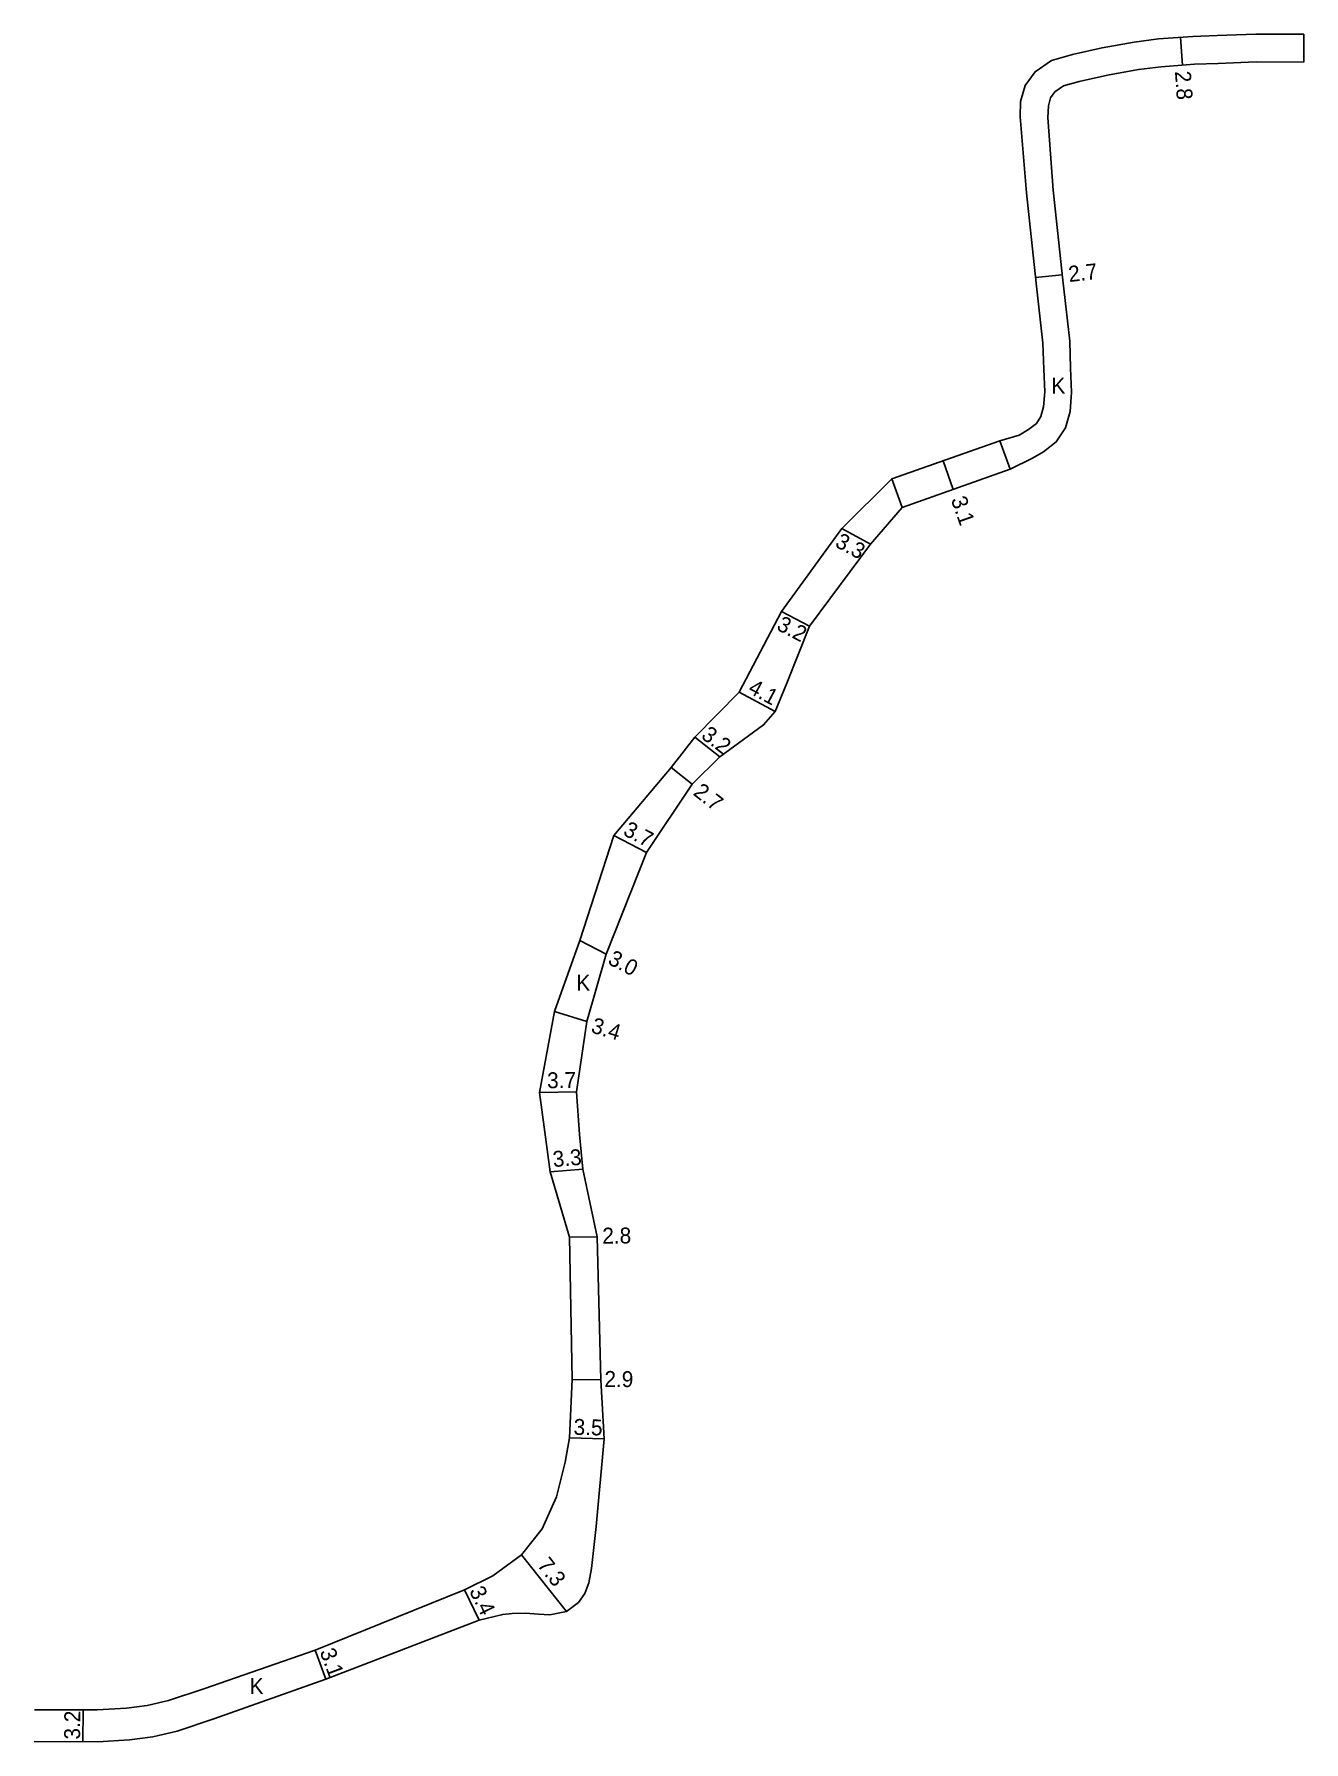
# Model space of a CAD drawing. Header units: metres. Extents: x 0 to 4000, y -96000 to -93000.
# Drawn here: x 2714.1 to 2841.9, y -95686.4 to -95514.5 of the extents above; entities that cross this region are included whole.
import ezdxf

# ---------------------------------------------------------------- set-up
doc = ezdxf.new("R2010")
doc.units = ezdxf.units.M
doc.header["$LTSCALE"] = 2.5
for name, color, linetype in [('幅員', 7, 'Continuous'), ('舗装', 7, 'Continuous'), ('道路', 7, 'Continuous')]:
    doc.layers.add(name, color=color, linetype=linetype)
doc.styles.get("Standard").update_dxf_attribs({"font": ''})
doc.styles.get('Standard').set_extended_font_data('@MS PGothic')

msp = doc.modelspace()

# ---------------------------------------------------------------- texts
at = {"layer": '幅員'}
for s, rotation, p in [('2.8', 273.9938, (2828.88, -95518.21)), ('2.7', 6.1012, (2818.24, -95539.41)), ('3.1', 289.4282, (2806.31, -95561.3)), ('3.3', 331.6804, (2794.57, -95565.99)), ('3.2', 332.314, (2788.69, -95574.35)), ('4.1', 331.7911, (2785.81, -95580.7)), ('3.2', 322.5035, (2781.1, -95585.25)), ('2.7', 321.7975, (2780.3, -95590.97)), ('3.7', 332.2299, (2773.24, -95595.02)), ('3.0', 332.5635, (2771.7, -95608)), ('3.4', 343.1636, (2770.02, -95614.93)), ('3.7', 0.6813, (2765.7, -95620.57)), ('3.3', 4.7968, (2766.32, -95628.51)), ('2.8', 0.4611, (2771.25, -95636.21)), ('2.9', 359.4397, (2771.45, -95650.63)), ('3.5', 358.4558, (2768.34, -95655.45)), ('7.3', 308.4053, (2764.63, -95668.6)), ('3.4', 295.9674, (2757.82, -95671.17)), ('3.1', 290.3275, (2742.78, -95677.28)), ('3.2', 89.643, (2718.68, -95686.14))]:
    msp.add_text(s, height=1.6, rotation=rotation, dxfattribs=at).set_placement(p)
at = {"layer": '舗装'}
for p in [(2816.45, -95550.63), (2768.63, -95610.75), (2735.75, -95681.55)]:
    msp.add_text('K', height=1.6, dxfattribs=at).set_placement(p)

# ---------------------------------------------------------------- linework, layer by layer
at = {"layer": '幅員'}
for points in [[(2829.64, -95517.57), (2829.44, -95514.78)], [(2817.53, -95538.68), (2814.84, -95538.96)], [(2805.56, -95557.4), (2806.57, -95560.28)], [(2798.24, -95565.78), (2795.34, -95564.21)], [(2792.1, -95574.06), (2789.27, -95572.57)], [(2788.63, -95582.63), (2785.01, -95580.7)], [(2783.09, -95587.19), (2780.55, -95585.24)], [(2780.3, -95589.95), (2778.18, -95588.28)], [(2775.68, -95596.84), (2772.4, -95595.12)], [(2771.64, -95607.07), (2768.98, -95605.69)], [(2769.69, -95613.84), (2766.44, -95612.85)], [(2768.63, -95620.94), (2764.93, -95620.98)], [(2769.28, -95628.7), (2765.99, -95628.97)], [(2767.93, -95635.55), (2770.73, -95635.53)], [(2768.2, -95649.89), (2771.1, -95649.92)], [(2767.93, -95655.76), (2771.43, -95655.85)], [(2763.11, -95667.54), (2767.65, -95673.26)], [(2757.37, -95671.07), (2758.86, -95674.12)], [(2742.35, -95677.14), (2743.43, -95680.05)], [(2718.96, -95686.36), (2718.98, -95683.16)]]:
    msp.add_lwpolyline(points, dxfattribs=at)
at = {"layer": '道路'}
for points in [[(2813.3, -95522.79), (2813.35, -95521.24), (2813.8, -95519.61), (2814.81, -95518.23), (2816.46, -95517.1), (2818.56, -95516.49), (2821.55, -95515.83), (2824.78, -95515.25), (2827.22, -95514.94), (2830.68, -95514.7), (2833.13, -95514.6), (2837.02, -95514.45), (2841.86, -95514.47)], [(2841.86, -95514.47), (2841.84, -95517.27)], [(2816.1, -95522.86), (2816.14, -95521.66), (2816.36, -95520.85), (2816.79, -95520.26), (2817.67, -95519.67), (2819.25, -95519.21), (2822.1, -95518.58), (2825.2, -95518.02), (2827.49, -95517.73), (2830.84, -95517.49), (2833.23, -95517.4), (2837.06, -95517.25), (2841.84, -95517.27)], [(2813.19, -95554.81), (2814.14, -95554.26), (2814.93, -95553.65), (2815.38, -95552.96), (2815.66, -95551.98), (2815.77, -95550.45), (2815.68, -95548.19), (2815.6, -95545.55), (2814.9, -95539.53), (2813.93, -95530.43), (2813.3, -95522.79)], [(2814.55, -95557.15), (2815.66, -95556.5), (2816.94, -95555.5), (2817.86, -95554.1), (2818.34, -95552.45), (2818.47, -95550.48), (2818.38, -95548.09), (2818.29, -95545.35), (2817.59, -95539.23), (2816.62, -95530.16), (2816.1, -95522.86)], [(2813.19, -95554.81), (2811.27, -95555.39), (2800.39, -95559.22), (2795.34, -95564.21), (2789.27, -95572.57), (2785.01, -95580.7), (2780.55, -95585.24), (2778.18, -95588.28), (2772.4, -95595.12), (2768.98, -95605.69), (2766.44, -95612.85), (2764.93, -95620.98), (2765.99, -95628.97), (2767.93, -95635.55)], [(2811.27, -95555.39), (2800.39, -95559.22)], [(2770.73, -95635.53), (2769.28, -95628.7), (2768.95, -95625.21), (2768.63, -95620.94), (2769.69, -95613.84), (2771.64, -95607.07), (2775.68, -95596.84), (2780.3, -95589.95), (2783.09, -95587.19), (2787.48, -95584), (2788.63, -95582.63), (2789.82, -95579.8), (2792.1, -95574.06), (2798.24, -95565.78), (2801.41, -95562.1), (2812.28, -95558.26), (2814.55, -95557.15)], [(2801.41, -95562.1), (2812.28, -95558.26)], [(2742.35, -95677.14), (2757.37, -95671.07), (2760.24, -95669.66), (2763.11, -95667.54), (2765.2, -95664.91), (2766.65, -95661.71), (2767.51, -95658.21), (2767.93, -95655.76), (2768.2, -95649.89), (2767.93, -95635.55)], [(2770.73, -95635.53), (2771.1, -95649.92), (2771.43, -95655.85), (2770.64, -95664.68), (2770.17, -95668.93), (2769.9, -95670.35), (2769.5, -95671.44), (2768.86, -95672.33), (2767.65, -95673.26), (2765.96, -95673.59), (2764.81, -95673.5), (2763.5, -95673.41), (2762.16, -95673.46), (2761.22, -95673.54), (2758.86, -95674.12), (2743.43, -95680.05)], [(2742.35, -95677.14), (2731.13, -95681.02), (2727.57, -95682.22), (2725.43, -95682.72), (2723.36, -95682.99), (2720.39, -95683.16), (2714.08, -95683.13)], [(2743.43, -95680.05), (2732.14, -95684.05), (2728.45, -95685.3), (2726, -95685.87), (2723.66, -95686.17), (2720.48, -95686.37), (2714.06, -95686.33)]]:
    msp.add_lwpolyline(points, dxfattribs=at)
msp.add_lwpolyline([(2811.27, -95555.39), (2812.28, -95558.26), (2801.41, -95562.1), (2800.39, -95559.22)], close=True, dxfattribs=at)

msp.set_redraw_order([(e.dxf.handle, doc.entitydb.next_handle()) for e in msp.query("TEXT MTEXT ATTDEF DIMENSION ARC_DIMENSION")])  # texts and dimensions are drawn at this point

doc.saveas('drawing.dxf')
